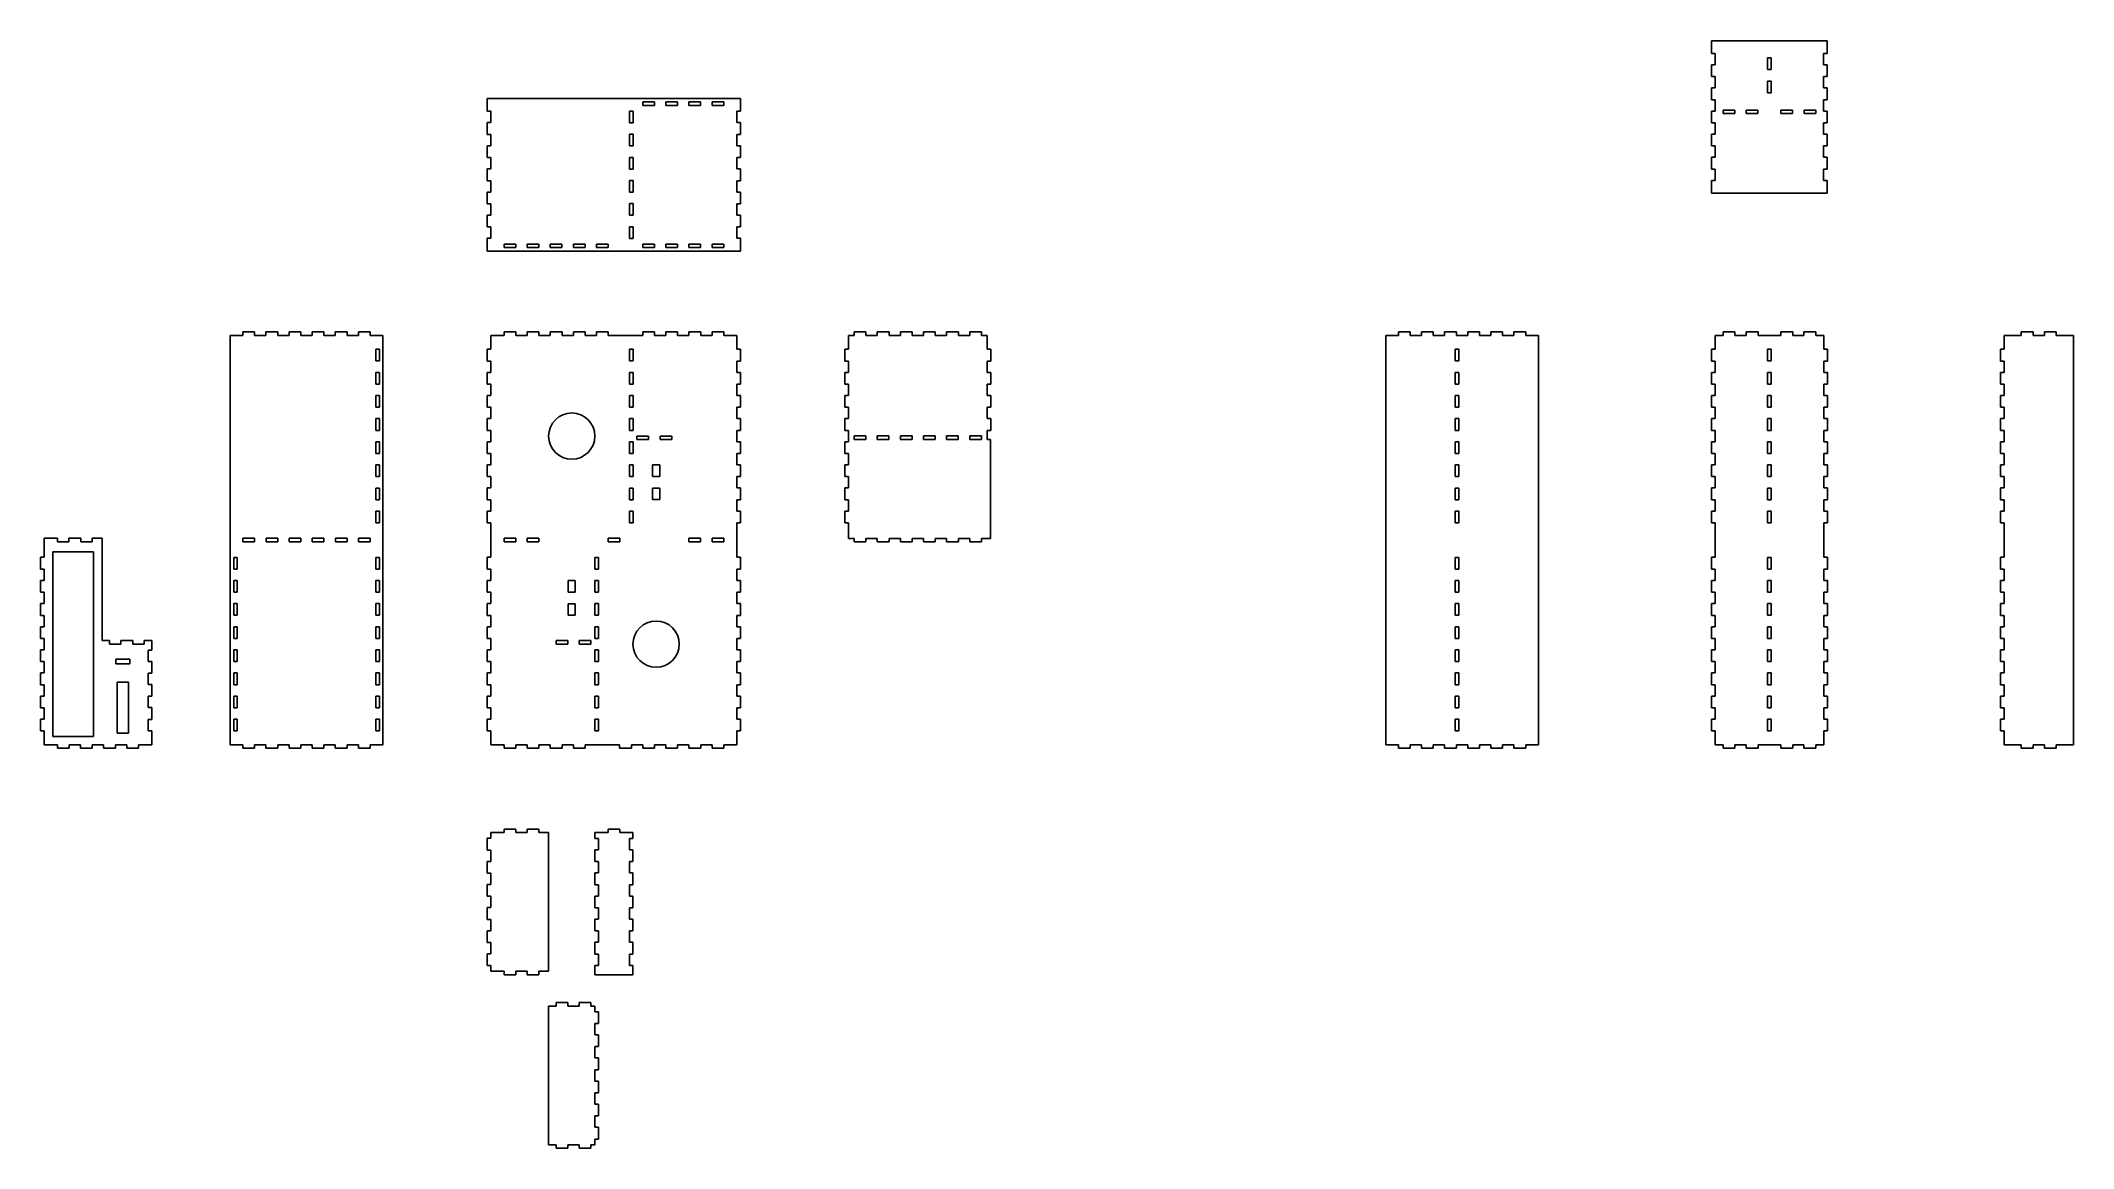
# Model space of a CAD drawing. Header units: millimetres. Extents: x -496 to 1263, y -526 to 432.
import ezdxf

# ---------------------------------------------------------------- set-up
doc = ezdxf.new("R2010")
doc.units = ezdxf.units.MM
doc.layers.get('0').update_dxf_attribs({"lineweight": 25, "true_color": 0xffffff})

msp = doc.modelspace()

# ---------------------------------------------------------------- linework, layer by layer
for p, q in [((950, 420.9), (950, 432)), ((950, 432), (1050, 432)), ((1050, 420.9), (1050, 432)), ((953.1, 420.9), (950, 420.9)), ((950, 400.9), (950, 411.1)), ((950, 411.1), (953.1, 411.1)), ((953.1, 420.9), (953.1, 411.1)), ((1001.55, 417.05), (998.45, 417.05)), ((998.45, 417.05), (998.45, 406.95)), ((998.45, 406.95), (1001.55, 406.95)), ((1001.55, 406.95), (1001.55, 417.05)), ((1046.9, 420.9), (1050, 420.9)), ((1046.9, 411.1), (1046.9, 420.9)), ((1046.9, 411.1), (1050, 411.1)), ((1050, 411.1), (1050, 400.9)), ((953.1, 400.9), (950, 400.9)), ((950, 380.9), (950, 391.1)), ((950, 391.1), (953.1, 391.1)), ((953.1, 400.9), (953.1, 391.1)), ((1001.55, 397.05), (998.45, 397.05)), ((998.45, 397.05), (998.45, 386.95)), ((1001.55, 386.95), (1001.55, 397.05)), ((1050, 400.9), (1046.9, 400.9)), ((1046.9, 391.1), (1046.9, 400.9)), ((1046.9, 391.1), (1050, 391.1)), ((1050, 391.1), (1050, 380.9)), ((-109.6, 370.9), (-109.6, 382)), ((-109.6, 382), (109.6, 382)), ((-106.5, 370.9), (-109.6, 370.9)), ((-106.5, 370.9), (-106.5, 361.1)), ((13.45, 371.05), (16.55, 371.05)), ((13.45, 360.95), (13.45, 371.05)), ((16.55, 371.05), (16.55, 360.95)), ((24.95, 375.9), (24.95, 379)), ((24.95, 379), (35.05, 379)), ((35.05, 375.9), (24.95, 375.9)), ((35.05, 379), (35.05, 375.9)), ((44.95, 375.9), (44.95, 379)), ((44.95, 379), (55.05, 379)), ((55.05, 375.9), (44.95, 375.9)), ((55.05, 379), (55.05, 375.9)), ((64.95, 375.9), (64.95, 379)), ((64.95, 379), (75.05, 379)), ((75.05, 375.9), (64.95, 375.9)), ((75.05, 379), (75.05, 375.9)), ((84.95, 375.9), (84.95, 379)), ((84.95, 379), (95.05, 379)), ((95.05, 375.9), (84.95, 375.9)), ((95.05, 379), (95.05, 375.9)), ((106.5, 370.9), (109.6, 370.9)), ((106.5, 361.1), (106.5, 370.9)), ((109.6, 370.9), (109.6, 382)), ((953.1, 380.9), (950, 380.9)), ((950, 360.9), (950, 371.1)), ((950, 371.1), (953.1, 371.1)), ((953.1, 380.9), (953.1, 371.1)), ((970.05, 372), (959.95, 372)), ((959.95, 372), (959.95, 368.9)), ((970.05, 368.9), (970.05, 372)), ((990.05, 372), (979.95, 372)), ((979.95, 372), (979.95, 368.9)), ((990.05, 368.9), (990.05, 372)), ((998.45, 386.95), (1001.55, 386.95)), ((1020.05, 372), (1009.95, 372)), ((1009.95, 372), (1009.95, 368.9)), ((1020.05, 368.9), (1020.05, 372)), ((1040.05, 372), (1029.95, 372)), ((1029.95, 372), (1029.95, 368.9)), ((1040.05, 368.9), (1040.05, 372)), ((1050, 380.9), (1046.9, 380.9)), ((1046.9, 371.1), (1046.9, 380.9)), ((1046.9, 371.1), (1050, 371.1)), ((1050, 371.1), (1050, 360.9)), ((-109.6, 350.9), (-109.6, 361.1)), ((-109.6, 361.1), (-106.5, 361.1)), ((16.55, 360.95), (13.45, 360.95)), ((106.5, 361.1), (109.6, 361.1)), ((109.6, 361.1), (109.6, 350.9)), ((953.1, 360.9), (950, 360.9)), ((953.1, 360.9), (953.1, 351.1)), ((959.95, 368.9), (970.05, 368.9)), ((979.95, 368.9), (990.05, 368.9)), ((1009.95, 368.9), (1020.05, 368.9)), ((1029.95, 368.9), (1040.05, 368.9)), ((1050, 360.9), (1046.9, 360.9)), ((1046.9, 351.1), (1046.9, 360.9)), ((-106.5, 350.9), (-109.6, 350.9)), ((-109.6, 330.9), (-109.6, 341.1)), ((-109.6, 341.1), (-106.5, 341.1)), ((-106.5, 350.9), (-106.5, 341.1)), ((13.45, 351.05), (16.55, 351.05)), ((13.45, 340.95), (13.45, 351.05)), ((16.55, 340.95), (13.45, 340.95)), ((16.55, 351.05), (16.55, 340.95)), ((109.6, 350.9), (106.5, 350.9)), ((106.5, 341.1), (106.5, 350.9)), ((106.5, 341.1), (109.6, 341.1)), ((109.6, 341.1), (109.6, 330.9)), ((950, 340.9), (950, 351.1)), ((950, 351.1), (953.1, 351.1)), ((953.1, 340.9), (950, 340.9)), ((953.1, 340.9), (953.1, 331.1)), ((1046.9, 351.1), (1050, 351.1)), ((1050, 340.9), (1046.9, 340.9)), ((1046.9, 331.1), (1046.9, 340.9)), ((1050, 351.1), (1050, 340.9)), ((-106.5, 330.9), (-109.6, 330.9)), ((-109.6, 310.9), (-109.6, 321.1)), ((-109.6, 321.1), (-106.5, 321.1)), ((-106.5, 330.9), (-106.5, 321.1)), ((13.45, 331.05), (16.55, 331.05)), ((13.45, 320.95), (13.45, 331.05)), ((16.55, 320.95), (13.45, 320.95)), ((16.55, 331.05), (16.55, 320.95)), ((109.6, 330.9), (106.5, 330.9)), ((106.5, 321.1), (106.5, 330.9)), ((106.5, 321.1), (109.6, 321.1)), ((109.6, 321.1), (109.6, 310.9)), ((950, 320.9), (950, 331.1)), ((950, 331.1), (953.1, 331.1)), ((953.1, 320.9), (950, 320.9)), ((953.1, 320.9), (953.1, 311.1)), ((1046.9, 331.1), (1050, 331.1)), ((1050, 320.9), (1046.9, 320.9)), ((1046.9, 311.1), (1046.9, 320.9)), ((1050, 331.1), (1050, 320.9)), ((-106.5, 310.9), (-109.6, 310.9)), ((-109.6, 290.9), (-109.6, 301.1)), ((-109.6, 301.1), (-106.5, 301.1)), ((-106.5, 310.9), (-106.5, 301.1)), ((13.45, 311.05), (16.55, 311.05)), ((13.45, 300.95), (13.45, 311.05)), ((16.55, 300.95), (13.45, 300.95)), ((16.55, 311.05), (16.55, 300.95)), ((109.6, 310.9), (106.5, 310.9)), ((106.5, 301.1), (106.5, 310.9)), ((106.5, 301.1), (109.6, 301.1)), ((109.6, 301.1), (109.6, 290.9)), ((953.1, 311.1), (950, 311.1)), ((950, 311.1), (950, 300)), ((950, 300), (1050, 300)), ((1046.9, 311.1), (1050, 311.1)), ((1050, 311.1), (1050, 300)), ((-106.5, 290.9), (-109.6, 290.9)), ((-106.5, 290.9), (-106.5, 281.1)), ((13.45, 291.05), (16.55, 291.05)), ((13.45, 280.95), (13.45, 291.05)), ((16.55, 291.05), (16.55, 280.95)), ((109.6, 290.9), (106.5, 290.9)), ((106.5, 281.1), (106.5, 290.9)), ((-109.6, 270.9), (-109.6, 281.1)), ((-109.6, 281.1), (-106.5, 281.1)), ((-106.5, 270.9), (-109.6, 270.9)), ((-106.5, 270.9), (-106.5, 261.1)), ((16.55, 280.95), (13.45, 280.95)), ((13.45, 271.05), (16.55, 271.05)), ((13.45, 260.95), (13.45, 271.05)), ((16.55, 271.05), (16.55, 260.95)), ((106.5, 281.1), (109.6, 281.1)), ((109.6, 270.9), (106.5, 270.9)), ((106.5, 261.1), (106.5, 270.9)), ((109.6, 281.1), (109.6, 270.9)), ((-106.5, 261.1), (-109.6, 261.1)), ((-109.6, 261.1), (-109.6, 250)), ((-109.6, 250), (109.6, 250)), ((-95.05, 253), (-95.05, 256.1)), ((-95.05, 256.1), (-84.95, 256.1)), ((-84.95, 253), (-95.05, 253)), ((-84.95, 256.1), (-84.95, 253)), ((-75.05, 253), (-75.05, 256.1)), ((-75.05, 256.1), (-64.95, 256.1)), ((-64.95, 253), (-75.05, 253)), ((-64.95, 256.1), (-64.95, 253)), ((-55.05, 253), (-55.05, 256.1)), ((-55.05, 256.1), (-44.95, 256.1)), ((-44.95, 253), (-55.05, 253)), ((-44.95, 256.1), (-44.95, 253)), ((-35.05, 253), (-35.05, 256.1)), ((-35.05, 256.1), (-24.95, 256.1)), ((-24.95, 253), (-35.05, 253)), ((-24.95, 256.1), (-24.95, 253)), ((-15.05, 253), (-15.05, 256.1)), ((-15.05, 256.1), (-4.95, 256.1)), ((-4.95, 253), (-15.05, 253)), ((-4.95, 256.1), (-4.95, 253)), ((16.55, 260.95), (13.45, 260.95)), ((24.95, 253), (24.95, 256.1)), ((24.95, 256.1), (35.05, 256.1)), ((35.05, 253), (24.95, 253)), ((35.05, 256.1), (35.05, 253)), ((44.95, 253), (44.95, 256.1)), ((44.95, 256.1), (55.05, 256.1)), ((55.05, 253), (44.95, 253)), ((55.05, 256.1), (55.05, 253)), ((64.95, 253), (64.95, 256.1)), ((64.95, 256.1), (75.05, 256.1)), ((75.05, 253), (64.95, 253)), ((75.05, 256.1), (75.05, 253)), ((84.95, 253), (84.95, 256.1)), ((84.95, 256.1), (95.05, 256.1)), ((95.05, 253), (84.95, 253)), ((95.05, 256.1), (95.05, 253)), ((106.5, 261.1), (109.6, 261.1)), ((109.6, 261.1), (109.6, 250)), ((-321.1, 177), (-332, 177)), ((-332, -177), (-332, 177)), ((-321.1, 177), (-321.1, 180.1)), ((-321.1, 180.1), (-310.9, 180.1)), ((-310.9, 180.1), (-310.9, 177)), ((-301.1, 177), (-310.9, 177)), ((-301.1, 177), (-301.1, 180.1)), ((-301.1, 180.1), (-290.9, 180.1)), ((-290.9, 180.1), (-290.9, 177)), ((-281.1, 177), (-290.9, 177)), ((-281.1, 177), (-281.1, 180.1)), ((-281.1, 180.1), (-270.9, 180.1)), ((-270.9, 180.1), (-270.9, 177)), ((-261.1, 177), (-270.9, 177)), ((-261.1, 177), (-261.1, 180.1)), ((-261.1, 180.1), (-250.9, 180.1)), ((-250.9, 180.1), (-250.9, 177)), ((-241.1, 177), (-250.9, 177)), ((-241.1, 177), (-241.1, 180.1)), ((-241.1, 180.1), (-230.9, 180.1)), ((-230.9, 180.1), (-230.9, 177)), ((-221.1, 177), (-230.9, 177)), ((-221.1, 177), (-221.1, 180.1)), ((-221.1, 180.1), (-210.9, 180.1)), ((-210.9, 180.1), (-210.9, 177)), ((-200, 177), (-210.9, 177)), ((-200, 177), (-200, -177)), ((-106.5, 177), (-95.1, 177)), ((-106.5, 165.1), (-106.5, 177)), ((-95.1, 177), (-95.1, 180.1)), ((-95.1, 180.1), (-84.9, 180.1)), ((-84.9, 180.1), (-84.9, 177)), ((-84.9, 177), (-75.1, 177)), ((-75.1, 177), (-75.1, 180.1)), ((-75.1, 180.1), (-64.9, 180.1)), ((-64.9, 180.1), (-64.9, 177)), ((-64.9, 177), (-55.1, 177)), ((-55.1, 177), (-55.1, 180.1)), ((-55.1, 180.1), (-44.9, 180.1)), ((-44.9, 180.1), (-44.9, 177)), ((-44.9, 177), (-35.1, 177)), ((-35.1, 177), (-35.1, 180.1)), ((-35.1, 180.1), (-24.9, 180.1)), ((-24.9, 180.1), (-24.9, 177)), ((-24.9, 177), (-15.1, 177)), ((-15.1, 177), (-15.1, 180.1)), ((-15.1, 180.1), (-4.9, 180.1)), ((-4.9, 180.1), (-4.9, 177)), ((-4.9, 177), (24.9, 177)), ((24.9, 177), (24.9, 180.1)), ((24.9, 180.1), (35.1, 180.1)), ((35.1, 180.1), (35.1, 177)), ((35.1, 177), (44.9, 177)), ((44.9, 177), (44.9, 180.1)), ((44.9, 180.1), (55.1, 180.1)), ((55.1, 180.1), (55.1, 177)), ((55.1, 177), (64.9, 177)), ((64.9, 177), (64.9, 180.1)), ((64.9, 180.1), (75.1, 180.1)), ((75.1, 180.1), (75.1, 177)), ((75.1, 177), (84.9, 177)), ((84.9, 177), (84.9, 180.1)), ((84.9, 180.1), (95.1, 180.1)), ((95.1, 180.1), (95.1, 177)), ((106.5, 177), (95.1, 177)), ((106.5, 165.1), (106.5, 177)), ((207.9, 177), (203, 177)), ((203, 177), (203, 165.1)), ((207.9, 177), (207.9, 180.1)), ((207.9, 180.1), (218.1, 180.1)), ((218.1, 180.1), (218.1, 177)), ((227.9, 177), (218.1, 177)), ((227.9, 177), (227.9, 180.1)), ((227.9, 180.1), (238.1, 180.1)), ((238.1, 180.1), (238.1, 177)), ((247.9, 177), (238.1, 177)), ((247.9, 177), (247.9, 180.1)), ((247.9, 180.1), (258.1, 180.1)), ((258.1, 180.1), (258.1, 177)), ((267.9, 177), (258.1, 177)), ((267.9, 177), (267.9, 180.1)), ((267.9, 180.1), (278.1, 180.1)), ((278.1, 180.1), (278.1, 177)), ((287.9, 177), (278.1, 177)), ((287.9, 177), (287.9, 180.1)), ((287.9, 180.1), (298.1, 180.1)), ((298.1, 180.1), (298.1, 177)), ((307.9, 177), (298.1, 177)), ((307.9, 177), (307.9, 180.1)), ((307.9, 180.1), (318.1, 180.1)), ((318.1, 180.1), (318.1, 177)), ((323, 177), (318.1, 177)), ((323, 177), (323, 165.1)), ((678.9, 177), (668, 177)), ((668, -177), (668, 177)), ((678.9, 177), (678.9, 180.1)), ((678.9, 180.1), (689.1, 180.1)), ((689.1, 180.1), (689.1, 177)), ((698.9, 177), (689.1, 177)), ((698.9, 177), (698.9, 180.1)), ((698.9, 180.1), (709.1, 180.1)), ((709.1, 180.1), (709.1, 177)), ((718.9, 177), (709.1, 177)), ((718.9, 177), (718.9, 180.1)), ((718.9, 180.1), (729.1, 180.1)), ((729.1, 180.1), (729.1, 177)), ((738.9, 177), (729.1, 177)), ((738.9, 177), (738.9, 180.1)), ((738.9, 180.1), (749.1, 180.1)), ((749.1, 180.1), (749.1, 177)), ((758.9, 177), (749.1, 177)), ((758.9, 177), (758.9, 180.1)), ((758.9, 180.1), (769.1, 180.1)), ((769.1, 180.1), (769.1, 177)), ((778.9, 177), (769.1, 177)), ((778.9, 177), (778.9, 180.1)), ((778.9, 180.1), (789.1, 180.1)), ((789.1, 180.1), (789.1, 177)), ((800, 177), (789.1, 177)), ((800, 177), (800, -177)), ((953, 165.1), (953, 177)), ((953, 177), (959.9, 177)), ((970.1, 180.1), (959.9, 180.1)), ((959.9, 180.1), (959.9, 177)), ((970.1, 177), (970.1, 180.1)), ((970.1, 177), (979.9, 177)), ((990.1, 180.1), (979.9, 180.1)), ((979.9, 180.1), (979.9, 177)), ((990.1, 177), (990.1, 180.1)), ((990.1, 177), (1009.9, 177)), ((1020.1, 180.1), (1009.9, 180.1)), ((1009.9, 180.1), (1009.9, 177)), ((1020.1, 177), (1020.1, 180.1)), ((1020.1, 177), (1029.9, 177)), ((1040.1, 180.1), (1029.9, 180.1)), ((1029.9, 180.1), (1029.9, 177)), ((1040.1, 177), (1040.1, 180.1)), ((1040.1, 177), (1047, 177)), ((1047, 177), (1047, 165.1)), ((1203, 165.1), (1203, 177)), ((1203, 177), (1217.9, 177)), ((1228.1, 180.1), (1217.9, 180.1)), ((1217.9, 180.1), (1217.9, 177)), ((1228.1, 177), (1228.1, 180.1)), ((1228.1, 177), (1237.9, 177)), ((1248.1, 180.1), (1237.9, 180.1)), ((1237.9, 180.1), (1237.9, 177)), ((1248.1, 177), (1248.1, 180.1)), ((1248.1, 177), (1263, 177)), ((1263, 177), (1263, -177)), ((-203, 165.05), (-206.1, 165.05)), ((-206.1, 165.05), (-206.1, 154.95)), ((-203, 154.95), (-203, 165.05)), ((-106.5, 165.1), (-109.6, 165.1)), ((-109.6, 165.1), (-109.6, 154.9)), ((13.45, 154.95), (13.45, 165.05)), ((13.45, 165.05), (16.55, 165.05)), ((16.55, 165.05), (16.55, 154.95)), ((109.6, 165.1), (106.5, 165.1)), ((109.6, 154.9), (109.6, 165.1)), ((199.9, 154.9), (199.9, 165.1)), ((199.9, 165.1), (203, 165.1)), ((323, 165.1), (326.1, 165.1)), ((326.1, 165.1), (326.1, 154.9)), ((731.1, 165.05), (728, 165.05)), ((728, 165.05), (728, 154.95)), ((731.1, 154.95), (731.1, 165.05)), ((953, 165.1), (949.9, 165.1)), ((949.9, 165.1), (949.9, 154.9)), ((1001.55, 165.05), (998.45, 165.05)), ((998.45, 165.05), (998.45, 154.95)), ((1001.55, 154.95), (1001.55, 165.05)), ((1047, 165.1), (1050.1, 165.1)), ((1050.1, 165.1), (1050.1, 154.9)), ((1203, 165.1), (1199.9, 165.1)), ((1199.9, 165.1), (1199.9, 154.9)), ((-206.1, 154.95), (-203, 154.95)), ((-203, 145.05), (-206.1, 145.05)), ((-206.1, 145.05), (-206.1, 134.95)), ((-203, 134.95), (-203, 145.05)), ((-109.6, 154.9), (-106.5, 154.9)), ((-106.5, 145.1), (-109.6, 145.1)), ((-109.6, 145.1), (-109.6, 134.9)), ((-106.5, 145.1), (-106.5, 154.9)), ((16.55, 154.95), (13.45, 154.95)), ((13.45, 134.95), (13.45, 145.05)), ((13.45, 145.05), (16.55, 145.05)), ((16.55, 145.05), (16.55, 134.95)), ((106.5, 154.9), (109.6, 154.9)), ((106.5, 154.9), (106.5, 145.1)), ((109.6, 145.1), (106.5, 145.1)), ((109.6, 134.9), (109.6, 145.1)), ((203, 154.9), (199.9, 154.9)), ((199.9, 134.9), (199.9, 145.1)), ((199.9, 145.1), (203, 145.1)), ((203, 154.9), (203, 145.1)), ((326.1, 154.9), (323, 154.9)), ((323, 154.9), (323, 145.1)), ((323, 145.1), (326.1, 145.1)), ((326.1, 145.1), (326.1, 134.9)), ((728, 154.95), (731.1, 154.95)), ((731.1, 145.05), (728, 145.05)), ((728, 145.05), (728, 134.95)), ((731.1, 134.95), (731.1, 145.05)), ((949.9, 154.9), (953, 154.9)), ((953, 145.1), (949.9, 145.1)), ((949.9, 145.1), (949.9, 134.9)), ((953, 145.1), (953, 154.9)), ((998.45, 154.95), (1001.55, 154.95)), ((1001.55, 145.05), (998.45, 145.05)), ((998.45, 145.05), (998.45, 134.95)), ((1001.55, 134.95), (1001.55, 145.05)), ((1050.1, 154.9), (1047, 154.9)), ((1047, 154.9), (1047, 145.1)), ((1047, 145.1), (1050.1, 145.1)), ((1050.1, 145.1), (1050.1, 134.9)), ((1199.9, 154.9), (1203, 154.9)), ((1203, 145.1), (1199.9, 145.1)), ((1199.9, 145.1), (1199.9, 134.9)), ((1203, 145.1), (1203, 154.9)), ((-206.1, 134.95), (-203, 134.95)), ((-203, 125.05), (-206.1, 125.05)), ((-206.1, 125.05), (-206.1, 114.95)), ((-203, 114.95), (-203, 125.05)), ((-109.6, 134.9), (-106.5, 134.9)), ((-106.5, 125.1), (-109.6, 125.1)), ((-109.6, 125.1), (-109.6, 114.9)), ((-106.5, 125.1), (-106.5, 134.9)), ((16.55, 134.95), (13.45, 134.95)), ((13.45, 114.95), (13.45, 125.05)), ((13.45, 125.05), (16.55, 125.05)), ((16.55, 125.05), (16.55, 114.95)), ((106.5, 134.9), (109.6, 134.9)), ((106.5, 134.9), (106.5, 125.1)), ((109.6, 125.1), (106.5, 125.1)), ((109.6, 114.9), (109.6, 125.1)), ((203, 134.9), (199.9, 134.9)), ((199.9, 114.9), (199.9, 125.1)), ((199.9, 125.1), (203, 125.1)), ((203, 134.9), (203, 125.1)), ((326.1, 134.9), (323, 134.9)), ((323, 125.1), (323, 134.9)), ((323, 125.1), (326.1, 125.1)), ((326.1, 125.1), (326.1, 114.9)), ((728, 134.95), (731.1, 134.95)), ((731.1, 125.05), (728, 125.05)), ((728, 125.05), (728, 114.95)), ((731.1, 114.95), (731.1, 125.05)), ((949.9, 134.9), (953, 134.9)), ((953, 125.1), (949.9, 125.1)), ((949.9, 125.1), (949.9, 114.9)), ((953, 125.1), (953, 134.9)), ((998.45, 134.95), (1001.55, 134.95)), ((1001.55, 125.05), (998.45, 125.05)), ((998.45, 125.05), (998.45, 114.95)), ((1001.55, 114.95), (1001.55, 125.05)), ((1050.1, 134.9), (1047, 134.9)), ((1047, 134.9), (1047, 125.1)), ((1047, 125.1), (1050.1, 125.1)), ((1050.1, 125.1), (1050.1, 114.9)), ((1199.9, 134.9), (1203, 134.9)), ((1203, 125.1), (1199.9, 125.1)), ((1199.9, 125.1), (1199.9, 114.9)), ((1203, 125.1), (1203, 134.9)), ((-206.1, 114.95), (-203, 114.95)), ((-109.6, 114.9), (-106.5, 114.9)), ((-106.5, 105.1), (-106.5, 114.9)), ((16.55, 114.95), (13.45, 114.95)), ((106.5, 114.9), (109.6, 114.9)), ((106.5, 114.9), (106.5, 105.1)), ((203, 114.9), (199.9, 114.9)), ((203, 114.9), (203, 105.1)), ((326.1, 114.9), (323, 114.9)), ((323, 105.1), (323, 114.9)), ((728, 114.95), (731.1, 114.95)), ((949.9, 114.9), (953, 114.9)), ((953, 105.1), (953, 114.9)), ((998.45, 114.95), (1001.55, 114.95)), ((1050.1, 114.9), (1047, 114.9)), ((1047, 114.9), (1047, 105.1)), ((1199.9, 114.9), (1203, 114.9)), ((1203, 105.1), (1203, 114.9)), ((-203, 105.05), (-206.1, 105.05)), ((-206.1, 105.05), (-206.1, 94.95)), ((-206.1, 94.95), (-203, 94.95)), ((-203, 94.95), (-203, 105.05)), ((-106.5, 105.1), (-109.6, 105.1)), ((-109.6, 105.1), (-109.6, 94.9)), ((-109.6, 94.9), (-106.5, 94.9)), ((-106.5, 85.1), (-106.5, 94.9)), ((13.45, 94.95), (13.45, 105.05)), ((13.45, 105.05), (16.55, 105.05)), ((16.55, 94.95), (13.45, 94.95)), ((16.55, 105.05), (16.55, 94.95)), ((19.95, 86.9), (19.95, 90)), ((19.95, 90), (30.05, 90)), ((30.05, 90), (30.05, 86.9)), ((39.95, 86.9), (39.95, 90)), ((39.95, 90), (50.05, 90)), ((50.05, 90), (50.05, 86.9)), ((109.6, 105.1), (106.5, 105.1)), ((106.5, 94.9), (109.6, 94.9)), ((106.5, 94.9), (106.5, 85.1)), ((109.6, 94.9), (109.6, 105.1)), ((199.9, 94.9), (199.9, 105.1)), ((199.9, 105.1), (203, 105.1)), ((203, 94.9), (199.9, 94.9)), ((203, 94.9), (203, 85.1)), ((207.95, 86.95), (207.95, 90.05)), ((207.95, 90.05), (218.05, 90.05)), ((218.05, 90.05), (218.05, 86.95)), ((227.95, 86.95), (227.95, 90.05)), ((227.95, 90.05), (238.05, 90.05)), ((238.05, 90.05), (238.05, 86.95)), ((247.95, 86.95), (247.95, 90.05)), ((247.95, 90.05), (258.05, 90.05)), ((258.05, 90.05), (258.05, 86.95)), ((267.95, 86.95), (267.95, 90.05)), ((267.95, 90.05), (278.05, 90.05)), ((278.05, 90.05), (278.05, 86.95)), ((287.95, 86.95), (287.95, 90.05)), ((287.95, 90.05), (298.05, 90.05)), ((298.05, 90.05), (298.05, 86.95)), ((307.95, 86.95), (307.95, 90.05)), ((307.95, 90.05), (318.05, 90.05)), ((318.05, 90.05), (318.05, 86.95)), ((323, 105.1), (326.1, 105.1)), ((326.1, 94.9), (323, 94.9)), ((323, 87), (323, 94.9)), ((326.1, 105.1), (326.1, 94.9)), ((731.1, 105.05), (728, 105.05)), ((728, 105.05), (728, 94.95)), ((728, 94.95), (731.1, 94.95)), ((731.1, 94.95), (731.1, 105.05)), ((953, 105.1), (949.9, 105.1)), ((949.9, 105.1), (949.9, 94.9)), ((949.9, 94.9), (953, 94.9)), ((953, 85.1), (953, 94.9)), ((1001.55, 105.05), (998.45, 105.05)), ((998.45, 105.05), (998.45, 94.95)), ((998.45, 94.95), (1001.55, 94.95)), ((1001.55, 94.95), (1001.55, 105.05)), ((1047, 105.1), (1050.1, 105.1)), ((1050.1, 94.9), (1047, 94.9)), ((1047, 94.9), (1047, 85.1)), ((1050.1, 105.1), (1050.1, 94.9)), ((1203, 105.1), (1199.9, 105.1)), ((1199.9, 105.1), (1199.9, 94.9)), ((1199.9, 94.9), (1203, 94.9)), ((1203, 85.1), (1203, 94.9)), ((-203, 85.05), (-206.1, 85.05)), ((-206.1, 85.05), (-206.1, 74.95)), ((-206.1, 74.95), (-203, 74.95)), ((-203, 74.95), (-203, 85.05)), ((-106.5, 85.1), (-109.6, 85.1)), ((-109.6, 85.1), (-109.6, 74.9)), ((-109.6, 74.9), (-106.5, 74.9)), ((-106.5, 65.1), (-106.5, 74.9)), ((13.45, 74.95), (13.45, 85.05)), ((13.45, 85.05), (16.55, 85.05)), ((16.55, 74.95), (13.45, 74.95)), ((16.55, 85.05), (16.55, 74.95)), ((30.05, 86.9), (19.95, 86.9)), ((50.05, 86.9), (39.95, 86.9)), ((109.6, 85.1), (106.5, 85.1)), ((106.5, 74.9), (109.6, 74.9)), ((106.5, 74.9), (106.5, 65.1)), ((109.6, 74.9), (109.6, 85.1)), ((199.9, 74.9), (199.9, 85.1)), ((199.9, 85.1), (203, 85.1)), ((203, 74.9), (199.9, 74.9)), ((203, 74.9), (203, 65.1)), ((218.05, 86.95), (207.95, 86.95)), ((238.05, 86.95), (227.95, 86.95)), ((258.05, 86.95), (247.95, 86.95)), ((278.05, 86.95), (267.95, 86.95)), ((298.05, 86.95), (287.95, 86.95)), ((318.05, 86.95), (307.95, 86.95)), ((326, 87), (323, 87)), ((326, 1.5), (326, 87)), ((731.1, 85.05), (728, 85.05)), ((728, 85.05), (728, 74.95)), ((728, 74.95), (731.1, 74.95)), ((731.1, 74.95), (731.1, 85.05)), ((953, 85.1), (949.9, 85.1)), ((949.9, 85.1), (949.9, 74.9)), ((949.9, 74.9), (953, 74.9)), ((953, 65.1), (953, 74.9)), ((1001.55, 85.05), (998.45, 85.05)), ((998.45, 85.05), (998.45, 74.95)), ((998.45, 74.95), (1001.55, 74.95)), ((1001.55, 74.95), (1001.55, 85.05)), ((1047, 85.1), (1050.1, 85.1)), ((1050.1, 74.9), (1047, 74.9)), ((1047, 74.9), (1047, 65.1)), ((1050.1, 85.1), (1050.1, 74.9)), ((1203, 85.1), (1199.9, 85.1)), ((1199.9, 85.1), (1199.9, 74.9)), ((1199.9, 74.9), (1203, 74.9)), ((1203, 65.1), (1203, 74.9)), ((-203, 65.05), (-206.1, 65.05)), ((-206.1, 65.05), (-206.1, 54.95)), ((-206.1, 54.95), (-203, 54.95)), ((-203, 54.95), (-203, 65.05)), ((-106.5, 65.1), (-109.6, 65.1)), ((-109.6, 65.1), (-109.6, 54.9)), ((-109.6, 54.9), (-106.5, 54.9)), ((-106.5, 45.1), (-106.5, 54.9)), ((13.45, 54.95), (13.45, 65.05)), ((13.45, 65.05), (16.55, 65.05)), ((16.55, 54.95), (13.45, 54.95)), ((16.55, 65.05), (16.55, 54.95)), ((39.6, 65), (33.4, 65)), ((33.4, 65), (33.4, 55)), ((33.4, 55), (39.6, 55)), ((39.6, 55), (39.6, 65)), ((109.6, 65.1), (106.5, 65.1)), ((106.5, 54.9), (109.6, 54.9)), ((106.5, 54.9), (106.5, 45.1)), ((109.6, 54.9), (109.6, 65.1)), ((199.9, 54.9), (199.9, 65.1)), ((199.9, 65.1), (203, 65.1)), ((203, 54.9), (199.9, 54.9)), ((203, 54.9), (203, 45.1)), ((731.1, 65.05), (728, 65.05)), ((728, 65.05), (728, 54.95)), ((728, 54.95), (731.1, 54.95)), ((731.1, 54.95), (731.1, 65.05)), ((953, 65.1), (949.9, 65.1)), ((949.9, 65.1), (949.9, 54.9)), ((949.9, 54.9), (953, 54.9)), ((953, 45.1), (953, 54.9)), ((1001.55, 65.05), (998.45, 65.05)), ((998.45, 65.05), (998.45, 54.95)), ((998.45, 54.95), (1001.55, 54.95)), ((1001.55, 54.95), (1001.55, 65.05)), ((1047, 65.1), (1050.1, 65.1)), ((1050.1, 54.9), (1047, 54.9)), ((1047, 54.9), (1047, 45.1)), ((1050.1, 65.1), (1050.1, 54.9)), ((1203, 65.1), (1199.9, 65.1)), ((1199.9, 65.1), (1199.9, 54.9)), ((1199.9, 54.9), (1203, 54.9)), ((1203, 45.1), (1203, 54.9)), ((-203, 45.05), (-206.1, 45.05)), ((-206.1, 45.05), (-206.1, 34.95)), ((-203, 34.95), (-203, 45.05)), ((-106.5, 45.1), (-109.6, 45.1)), ((-109.6, 45.1), (-109.6, 34.9)), ((13.45, 34.95), (13.45, 45.05)), ((13.45, 45.05), (16.55, 45.05)), ((16.55, 45.05), (16.55, 34.95)), ((39.6, 45), (33.4, 45)), ((33.4, 45), (33.4, 35)), ((39.6, 35), (39.6, 45)), ((109.6, 45.1), (106.5, 45.1)), ((109.6, 34.9), (109.6, 45.1)), ((199.9, 34.9), (199.9, 45.1)), ((199.9, 45.1), (203, 45.1)), ((731.1, 45.05), (728, 45.05)), ((728, 45.05), (728, 34.95)), ((731.1, 34.95), (731.1, 45.05)), ((953, 45.1), (949.9, 45.1)), ((949.9, 45.1), (949.9, 34.9)), ((1001.55, 45.05), (998.45, 45.05)), ((998.45, 45.05), (998.45, 34.95)), ((1001.55, 34.95), (1001.55, 45.05)), ((1047, 45.1), (1050.1, 45.1)), ((1050.1, 45.1), (1050.1, 34.9)), ((1203, 45.1), (1199.9, 45.1)), ((1199.9, 45.1), (1199.9, 34.9)), ((-206.1, 34.95), (-203, 34.95)), ((-203, 25.05), (-206.1, 25.05)), ((-206.1, 25.05), (-206.1, 14.95)), ((-203, 14.95), (-203, 25.05)), ((-109.6, 34.9), (-106.5, 34.9)), ((-106.5, 25.1), (-109.6, 25.1)), ((-109.6, 25.1), (-109.6, 14.9)), ((-106.5, 25.1), (-106.5, 34.9)), ((16.55, 34.95), (13.45, 34.95)), ((13.45, 14.95), (13.45, 25.05)), ((13.45, 25.05), (16.55, 25.05)), ((16.55, 25.05), (16.55, 14.95)), ((33.4, 35), (39.6, 35)), ((106.5, 34.9), (109.6, 34.9)), ((106.5, 34.9), (106.5, 25.1)), ((109.6, 25.1), (106.5, 25.1)), ((109.6, 14.9), (109.6, 25.1)), ((203, 34.9), (199.9, 34.9)), ((199.9, 14.9), (199.9, 25.1)), ((199.9, 25.1), (203, 25.1)), ((203, 34.9), (203, 25.1)), ((728, 34.95), (731.1, 34.95)), ((731.1, 25.05), (728, 25.05)), ((728, 25.05), (728, 14.95)), ((731.1, 14.95), (731.1, 25.05)), ((949.9, 34.9), (953, 34.9)), ((953, 25.1), (949.9, 25.1)), ((949.9, 25.1), (949.9, 14.9)), ((953, 25.1), (953, 34.9)), ((998.45, 34.95), (1001.55, 34.95)), ((1001.55, 25.05), (998.45, 25.05)), ((998.45, 25.05), (998.45, 14.95)), ((1001.55, 14.95), (1001.55, 25.05)), ((1050.1, 34.9), (1047, 34.9)), ((1047, 34.9), (1047, 25.1)), ((1047, 25.1), (1050.1, 25.1)), ((1050.1, 25.1), (1050.1, 14.9)), ((1199.9, 34.9), (1203, 34.9)), ((1203, 25.1), (1199.9, 25.1)), ((1199.9, 25.1), (1199.9, 14.9)), ((1203, 25.1), (1203, 34.9)), ((-481.4, 1.6), (-493, 1.6)), ((-493, 1.6), (-493, -14.9)), ((-481.4, -1.5), (-481.4, 1.6)), ((-471.6, -1.5), (-471.6, 1.6)), ((-471.6, 1.6), (-461.4, 1.6)), ((-461.4, 1.6), (-461.4, -1.5)), ((-451.6, -1.5), (-451.6, 1.6)), ((-451.6, 1.6), (-443, 1.6)), ((-443, 1.6), (-443, -86.9)), ((-321.05, -1.55), (-321.05, 1.55)), ((-321.05, 1.55), (-310.95, 1.55)), ((-310.95, 1.55), (-310.95, -1.55)), ((-301.05, -1.55), (-301.05, 1.55)), ((-301.05, 1.55), (-290.95, 1.55)), ((-290.95, 1.55), (-290.95, -1.55)), ((-281.05, -1.55), (-281.05, 1.55)), ((-281.05, 1.55), (-270.95, 1.55)), ((-270.95, 1.55), (-270.95, -1.55)), ((-261.05, -1.55), (-261.05, 1.55)), ((-261.05, 1.55), (-250.95, 1.55)), ((-250.95, 1.55), (-250.95, -1.55)), ((-241.05, -1.55), (-241.05, 1.55)), ((-241.05, 1.55), (-230.95, 1.55)), ((-230.95, 1.55), (-230.95, -1.55)), ((-221.05, -1.55), (-221.05, 1.55)), ((-221.05, 1.55), (-210.95, 1.55)), ((-210.95, 1.55), (-210.95, -1.55)), ((-206.1, 14.95), (-203, 14.95)), ((-109.6, 14.9), (-106.5, 14.9)), ((-106.5, -14.9), (-106.5, 14.9)), ((-95.05, -1.55), (-95.05, 1.55)), ((-95.05, 1.55), (-84.95, 1.55)), ((-84.95, 1.55), (-84.95, -1.55)), ((-75.05, -1.55), (-75.05, 1.55)), ((-75.05, 1.55), (-64.95, 1.55)), ((-64.95, 1.55), (-64.95, -1.55)), ((-5.05, -1.55), (-5.05, 1.55)), ((-5.05, 1.55), (5.05, 1.55)), ((5.05, 1.55), (5.05, -1.55)), ((16.55, 14.95), (13.45, 14.95)), ((64.95, -1.55), (64.95, 1.55)), ((64.95, 1.55), (75.05, 1.55)), ((75.05, 1.55), (75.05, -1.55)), ((84.95, -1.55), (84.95, 1.55)), ((84.95, 1.55), (95.05, 1.55)), ((95.05, 1.55), (95.05, -1.55)), ((106.5, 14.9), (109.6, 14.9)), ((106.5, 14.9), (106.5, -14.9)), ((203, 14.9), (199.9, 14.9)), ((203, 14.9), (203, 1.5)), ((203, 1.5), (207.9, 1.5)), ((207.9, -1.6), (207.9, 1.5)), ((218.1, 1.5), (218.1, -1.6)), ((218.1, 1.5), (227.9, 1.5)), ((227.9, -1.6), (227.9, 1.5)), ((238.1, 1.5), (238.1, -1.6)), ((238.1, 1.5), (247.9, 1.5)), ((247.9, -1.6), (247.9, 1.5)), ((258.1, 1.5), (258.1, -1.6)), ((258.1, 1.5), (267.9, 1.5)), ((267.9, -1.6), (267.9, 1.5)), ((278.1, 1.5), (278.1, -1.6)), ((278.1, 1.5), (287.9, 1.5)), ((287.9, -1.6), (287.9, 1.5)), ((298.1, 1.5), (298.1, -1.6)), ((298.1, 1.5), (307.9, 1.5)), ((307.9, -1.6), (307.9, 1.5)), ((318.1, 1.5), (318.1, -1.6)), ((318.1, 1.5), (326, 1.5)), ((728, 14.95), (731.1, 14.95)), ((949.9, 14.9), (953, 14.9)), ((953, -14.9), (953, 14.9)), ((998.45, 14.95), (1001.55, 14.95)), ((1050.1, 14.9), (1047, 14.9)), ((1047, 14.9), (1047, -14.9)), ((1199.9, 14.9), (1203, 14.9)), ((1203, -14.9), (1203, 14.9)), ((-493, -14.9), (-496.1, -14.9)), ((-496.1, -14.9), (-496.1, -25.1)), ((-450.5, -10), (-485.5, -10)), ((-485.5, -10), (-485.5, -170)), ((-481.4, -1.5), (-471.6, -1.5)), ((-461.4, -1.5), (-451.6, -1.5)), ((-450.5, -170), (-450.5, -10)), ((-329, -25.05), (-329, -14.95)), ((-329, -14.95), (-325.9, -14.95)), ((-325.9, -14.95), (-325.9, -25.05)), ((-310.95, -1.55), (-321.05, -1.55)), ((-290.95, -1.55), (-301.05, -1.55)), ((-270.95, -1.55), (-281.05, -1.55)), ((-250.95, -1.55), (-261.05, -1.55)), ((-230.95, -1.55), (-241.05, -1.55)), ((-210.95, -1.55), (-221.05, -1.55)), ((-203, -14.95), (-206.1, -14.95)), ((-206.1, -14.95), (-206.1, -25.05)), ((-203, -25.05), (-203, -14.95)), ((-106.5, -14.9), (-109.6, -14.9)), ((-109.6, -14.9), (-109.6, -25.1)), ((-84.95, -1.55), (-95.05, -1.55)), ((-64.95, -1.55), (-75.05, -1.55)), ((-16.55, -14.95), (-13.45, -14.95)), ((-16.55, -25.05), (-16.55, -14.95)), ((-13.45, -14.95), (-13.45, -25.05)), ((5.05, -1.55), (-5.05, -1.55)), ((75.05, -1.55), (64.95, -1.55)), ((95.05, -1.55), (84.95, -1.55)), ((109.6, -14.9), (106.5, -14.9)), ((109.6, -25.1), (109.6, -14.9)), ((218.1, -1.6), (207.9, -1.6)), ((238.1, -1.6), (227.9, -1.6)), ((258.1, -1.6), (247.9, -1.6)), ((278.1, -1.6), (267.9, -1.6)), ((298.1, -1.6), (287.9, -1.6)), ((318.1, -1.6), (307.9, -1.6)), ((731.1, -14.95), (728, -14.95)), ((728, -14.95), (728, -25.05)), ((731.1, -25.05), (731.1, -14.95)), ((953, -14.9), (949.9, -14.9)), ((949.9, -14.9), (949.9, -25.1)), ((1001.55, -14.95), (998.45, -14.95)), ((998.45, -14.95), (998.45, -25.05)), ((1001.55, -25.05), (1001.55, -14.95)), ((1047, -14.9), (1050.1, -14.9)), ((1050.1, -14.9), (1050.1, -25.1)), ((1203, -14.9), (1199.9, -14.9)), ((1199.9, -14.9), (1199.9, -25.1)), ((-496.1, -25.1), (-493, -25.1)), ((-493, -34.9), (-496.1, -34.9)), ((-496.1, -34.9), (-496.1, -45.1)), ((-493, -34.9), (-493, -25.1)), ((-325.9, -25.05), (-329, -25.05)), ((-329, -45.05), (-329, -34.95)), ((-329, -34.95), (-325.9, -34.95)), ((-325.9, -34.95), (-325.9, -45.05)), ((-206.1, -25.05), (-203, -25.05)), ((-203, -34.95), (-206.1, -34.95)), ((-206.1, -34.95), (-206.1, -45.05)), ((-203, -45.05), (-203, -34.95)), ((-109.6, -25.1), (-106.5, -25.1)), ((-106.5, -34.9), (-109.6, -34.9)), ((-109.6, -34.9), (-109.6, -45.1)), ((-106.5, -34.9), (-106.5, -25.1)), ((-33.4, -35), (-39.6, -35)), ((-39.6, -35), (-39.6, -45)), ((-33.4, -45), (-33.4, -35)), ((-13.45, -25.05), (-16.55, -25.05)), ((-16.55, -34.95), (-13.45, -34.95)), ((-16.55, -45.05), (-16.55, -34.95)), ((-13.45, -34.95), (-13.45, -45.05)), ((106.5, -25.1), (109.6, -25.1)), ((106.5, -25.1), (106.5, -34.9)), ((109.6, -34.9), (106.5, -34.9)), ((109.6, -45.1), (109.6, -34.9)), ((728, -25.05), (731.1, -25.05)), ((731.1, -34.95), (728, -34.95)), ((728, -34.95), (728, -45.05)), ((731.1, -45.05), (731.1, -34.95)), ((949.9, -25.1), (953, -25.1)), ((953, -34.9), (949.9, -34.9)), ((949.9, -34.9), (949.9, -45.1)), ((953, -34.9), (953, -25.1)), ((998.45, -25.05), (1001.55, -25.05)), ((1001.55, -34.95), (998.45, -34.95)), ((998.45, -34.95), (998.45, -45.05)), ((1001.55, -45.05), (1001.55, -34.95)), ((1050.1, -25.1), (1047, -25.1)), ((1047, -25.1), (1047, -34.9)), ((1047, -34.9), (1050.1, -34.9)), ((1050.1, -34.9), (1050.1, -45.1)), ((1199.9, -25.1), (1203, -25.1)), ((1203, -34.9), (1199.9, -34.9)), ((1199.9, -34.9), (1199.9, -45.1)), ((1203, -34.9), (1203, -25.1)), ((-496.1, -45.1), (-493, -45.1)), ((-493, -54.9), (-493, -45.1)), ((-325.9, -45.05), (-329, -45.05)), ((-206.1, -45.05), (-203, -45.05)), ((-109.6, -45.1), (-106.5, -45.1)), ((-106.5, -54.9), (-106.5, -45.1)), ((-39.6, -45), (-33.4, -45)), ((-13.45, -45.05), (-16.55, -45.05)), ((106.5, -45.1), (109.6, -45.1)), ((106.5, -45.1), (106.5, -54.9)), ((728, -45.05), (731.1, -45.05)), ((949.9, -45.1), (953, -45.1)), ((953, -54.9), (953, -45.1)), ((998.45, -45.05), (1001.55, -45.05)), ((1050.1, -45.1), (1047, -45.1)), ((1047, -45.1), (1047, -54.9)), ((1199.9, -45.1), (1203, -45.1)), ((1203, -54.9), (1203, -45.1)), ((-493, -54.9), (-496.1, -54.9)), ((-496.1, -54.9), (-496.1, -65.1)), ((-496.1, -65.1), (-493, -65.1)), ((-493, -74.9), (-493, -65.1)), ((-329, -65.05), (-329, -54.95)), ((-329, -54.95), (-325.9, -54.95)), ((-325.9, -65.05), (-329, -65.05)), ((-325.9, -54.95), (-325.9, -65.05)), ((-203, -54.95), (-206.1, -54.95)), ((-206.1, -54.95), (-206.1, -65.05)), ((-206.1, -65.05), (-203, -65.05)), ((-203, -65.05), (-203, -54.95)), ((-106.5, -54.9), (-109.6, -54.9)), ((-109.6, -54.9), (-109.6, -65.1)), ((-109.6, -65.1), (-106.5, -65.1)), ((-106.5, -74.9), (-106.5, -65.1)), ((-33.4, -55), (-39.6, -55)), ((-39.6, -55), (-39.6, -65)), ((-39.6, -65), (-33.4, -65)), ((-33.4, -65), (-33.4, -55)), ((-16.55, -54.95), (-13.45, -54.95)), ((-16.55, -65.05), (-16.55, -54.95)), ((-13.45, -65.05), (-16.55, -65.05)), ((-13.45, -54.95), (-13.45, -65.05)), ((109.6, -54.9), (106.5, -54.9)), ((106.5, -65.1), (109.6, -65.1)), ((106.5, -65.1), (106.5, -74.9)), ((109.6, -65.1), (109.6, -54.9)), ((731.1, -54.95), (728, -54.95)), ((728, -54.95), (728, -65.05)), ((728, -65.05), (731.1, -65.05)), ((731.1, -65.05), (731.1, -54.95)), ((953, -54.9), (949.9, -54.9)), ((949.9, -54.9), (949.9, -65.1)), ((949.9, -65.1), (953, -65.1)), ((953, -74.9), (953, -65.1)), ((1001.55, -54.95), (998.45, -54.95)), ((998.45, -54.95), (998.45, -65.05)), ((998.45, -65.05), (1001.55, -65.05)), ((1001.55, -65.05), (1001.55, -54.95)), ((1047, -54.9), (1050.1, -54.9)), ((1050.1, -65.1), (1047, -65.1)), ((1047, -65.1), (1047, -74.9)), ((1050.1, -54.9), (1050.1, -65.1)), ((1203, -54.9), (1199.9, -54.9)), ((1199.9, -54.9), (1199.9, -65.1)), ((1199.9, -65.1), (1203, -65.1)), ((1203, -74.9), (1203, -65.1)), ((-493, -74.9), (-496.1, -74.9)), ((-496.1, -74.9), (-496.1, -85.1)), ((-496.1, -85.1), (-493, -85.1)), ((-493, -94.9), (-493, -85.1)), ((-443, -86.9), (-436.4, -86.9)), ((-436.4, -86.9), (-436.4, -90)), ((-426.6, -90), (-426.6, -86.9)), ((-426.6, -86.9), (-416.4, -86.9)), ((-416.4, -86.9), (-416.4, -90)), ((-406.6, -90), (-406.6, -86.9)), ((-406.6, -86.9), (-399.9, -86.9)), ((-399.9, -86.9), (-399.9, -95.1)), ((-329, -85.05), (-329, -74.95)), ((-329, -74.95), (-325.9, -74.95)), ((-325.9, -85.05), (-329, -85.05)), ((-325.9, -74.95), (-325.9, -85.05)), ((-203, -74.95), (-206.1, -74.95)), ((-206.1, -74.95), (-206.1, -85.05)), ((-206.1, -85.05), (-203, -85.05)), ((-203, -85.05), (-203, -74.95)), ((-106.5, -74.9), (-109.6, -74.9)), ((-109.6, -74.9), (-109.6, -85.1)), ((-109.6, -85.1), (-106.5, -85.1)), ((-106.5, -94.9), (-106.5, -85.1)), ((-50.05, -90), (-50.05, -86.9)), ((-50.05, -86.9), (-39.95, -86.9)), ((-39.95, -86.9), (-39.95, -90)), ((-30.05, -90), (-30.05, -86.9)), ((-30.05, -86.9), (-19.95, -86.9)), ((-19.95, -86.9), (-19.95, -90)), ((-16.55, -74.95), (-13.45, -74.95)), ((-16.55, -85.05), (-16.55, -74.95)), ((-13.45, -85.05), (-16.55, -85.05)), ((-13.45, -74.95), (-13.45, -85.05)), ((109.6, -74.9), (106.5, -74.9)), ((106.5, -85.1), (109.6, -85.1)), ((106.5, -85.1), (106.5, -94.9)), ((109.6, -85.1), (109.6, -74.9)), ((731.1, -74.95), (728, -74.95)), ((728, -74.95), (728, -85.05)), ((728, -85.05), (731.1, -85.05)), ((731.1, -85.05), (731.1, -74.95)), ((953, -74.9), (949.9, -74.9)), ((949.9, -74.9), (949.9, -85.1)), ((949.9, -85.1), (953, -85.1)), ((953, -94.9), (953, -85.1)), ((1001.55, -74.95), (998.45, -74.95)), ((998.45, -74.95), (998.45, -85.05)), ((998.45, -85.05), (1001.55, -85.05)), ((1001.55, -85.05), (1001.55, -74.95)), ((1047, -74.9), (1050.1, -74.9)), ((1050.1, -85.1), (1047, -85.1)), ((1047, -85.1), (1047, -94.9)), ((1050.1, -74.9), (1050.1, -85.1)), ((1203, -74.9), (1199.9, -74.9)), ((1199.9, -74.9), (1199.9, -85.1)), ((1199.9, -85.1), (1203, -85.1)), ((1203, -94.9), (1203, -85.1)), ((-493, -94.9), (-496.1, -94.9)), ((-496.1, -94.9), (-496.1, -105.1)), ((-496.1, -105.1), (-493, -105.1)), ((-493, -114.9), (-493, -105.1)), ((-436.4, -90), (-426.6, -90)), ((-419, -102.85), (-431, -102.85)), ((-431, -102.85), (-431, -107.15)), ((-419, -107.15), (-419, -102.85)), ((-416.4, -90), (-406.6, -90)), ((-399.9, -95.1), (-403, -95.1)), ((-403, -95.1), (-403, -104.9)), ((-403, -104.9), (-399.9, -104.9)), ((-399.9, -104.9), (-399.9, -115.1)), ((-329, -105.05), (-329, -94.95)), ((-329, -94.95), (-325.9, -94.95)), ((-325.9, -105.05), (-329, -105.05)), ((-325.9, -94.95), (-325.9, -105.05)), ((-203, -94.95), (-206.1, -94.95)), ((-206.1, -94.95), (-206.1, -105.05)), ((-206.1, -105.05), (-203, -105.05)), ((-203, -105.05), (-203, -94.95)), ((-106.5, -94.9), (-109.6, -94.9)), ((-109.6, -94.9), (-109.6, -105.1)), ((-109.6, -105.1), (-106.5, -105.1)), ((-106.5, -114.9), (-106.5, -105.1)), ((-39.95, -90), (-50.05, -90)), ((-19.95, -90), (-30.05, -90)), ((-16.55, -94.95), (-13.45, -94.95)), ((-16.55, -105.05), (-16.55, -94.95)), ((-13.45, -105.05), (-16.55, -105.05)), ((-13.45, -94.95), (-13.45, -105.05)), ((109.6, -94.9), (106.5, -94.9)), ((106.5, -105.1), (109.6, -105.1)), ((106.5, -105.1), (106.5, -114.9)), ((109.6, -105.1), (109.6, -94.9)), ((731.1, -94.95), (728, -94.95)), ((728, -94.95), (728, -105.05)), ((728, -105.05), (731.1, -105.05)), ((731.1, -105.05), (731.1, -94.95)), ((953, -94.9), (949.9, -94.9)), ((949.9, -94.9), (949.9, -105.1)), ((949.9, -105.1), (953, -105.1)), ((953, -114.9), (953, -105.1)), ((1001.55, -94.95), (998.45, -94.95)), ((998.45, -94.95), (998.45, -105.05)), ((998.45, -105.05), (1001.55, -105.05)), ((1001.55, -105.05), (1001.55, -94.95)), ((1047, -94.9), (1050.1, -94.9)), ((1050.1, -105.1), (1047, -105.1)), ((1047, -105.1), (1047, -114.9)), ((1050.1, -94.9), (1050.1, -105.1)), ((1203, -94.9), (1199.9, -94.9)), ((1199.9, -94.9), (1199.9, -105.1)), ((1199.9, -105.1), (1203, -105.1)), ((1203, -114.9), (1203, -105.1)), ((-493, -114.9), (-496.1, -114.9)), ((-496.1, -114.9), (-496.1, -125.1)), ((-431, -107.15), (-419, -107.15)), ((-420, -123), (-430, -123)), ((-430, -123), (-430, -167)), ((-420, -167), (-420, -123)), ((-399.9, -115.1), (-403, -115.1)), ((-403, -115.1), (-403, -124.9)), ((-329, -125.05), (-329, -114.95)), ((-329, -114.95), (-325.9, -114.95)), ((-325.9, -114.95), (-325.9, -125.05)), ((-203, -114.95), (-206.1, -114.95)), ((-206.1, -114.95), (-206.1, -125.05)), ((-203, -125.05), (-203, -114.95)), ((-106.5, -114.9), (-109.6, -114.9)), ((-109.6, -114.9), (-109.6, -125.1)), ((-16.55, -114.95), (-13.45, -114.95)), ((-16.55, -125.05), (-16.55, -114.95)), ((-13.45, -114.95), (-13.45, -125.05)), ((109.6, -114.9), (106.5, -114.9)), ((109.6, -125.1), (109.6, -114.9)), ((731.1, -114.95), (728, -114.95)), ((728, -114.95), (728, -125.05)), ((731.1, -125.05), (731.1, -114.95)), ((953, -114.9), (949.9, -114.9)), ((949.9, -114.9), (949.9, -125.1)), ((1001.55, -114.95), (998.45, -114.95)), ((998.45, -114.95), (998.45, -125.05)), ((1001.55, -125.05), (1001.55, -114.95)), ((1047, -114.9), (1050.1, -114.9)), ((1050.1, -114.9), (1050.1, -125.1)), ((1203, -114.9), (1199.9, -114.9)), ((1199.9, -114.9), (1199.9, -125.1)), ((-496.1, -125.1), (-493, -125.1)), ((-493, -134.9), (-496.1, -134.9)), ((-496.1, -134.9), (-496.1, -145.1)), ((-493, -134.9), (-493, -125.1)), ((-403, -124.9), (-399.9, -124.9)), ((-399.9, -135.1), (-403, -135.1)), ((-403, -135.1), (-403, -144.9)), ((-399.9, -124.9), (-399.9, -135.1)), ((-325.9, -125.05), (-329, -125.05)), ((-329, -145.05), (-329, -134.95)), ((-329, -134.95), (-325.9, -134.95)), ((-325.9, -134.95), (-325.9, -145.05)), ((-206.1, -125.05), (-203, -125.05)), ((-203, -134.95), (-206.1, -134.95)), ((-206.1, -134.95), (-206.1, -145.05)), ((-203, -145.05), (-203, -134.95)), ((-109.6, -125.1), (-106.5, -125.1)), ((-106.5, -134.9), (-109.6, -134.9)), ((-109.6, -134.9), (-109.6, -145.1)), ((-106.5, -134.9), (-106.5, -125.1)), ((-13.45, -125.05), (-16.55, -125.05)), ((-16.55, -134.95), (-13.45, -134.95)), ((-16.55, -145.05), (-16.55, -134.95)), ((-13.45, -134.95), (-13.45, -145.05)), ((106.5, -125.1), (109.6, -125.1)), ((106.5, -125.1), (106.5, -134.9)), ((109.6, -134.9), (106.5, -134.9)), ((109.6, -145.1), (109.6, -134.9)), ((728, -125.05), (731.1, -125.05)), ((731.1, -134.95), (728, -134.95)), ((728, -134.95), (728, -145.05)), ((731.1, -145.05), (731.1, -134.95)), ((949.9, -125.1), (953, -125.1)), ((953, -134.9), (949.9, -134.9)), ((949.9, -134.9), (949.9, -145.1)), ((953, -134.9), (953, -125.1)), ((998.45, -125.05), (1001.55, -125.05)), ((1001.55, -134.95), (998.45, -134.95)), ((998.45, -134.95), (998.45, -145.05)), ((1001.55, -145.05), (1001.55, -134.95)), ((1050.1, -125.1), (1047, -125.1)), ((1047, -125.1), (1047, -134.9)), ((1047, -134.9), (1050.1, -134.9)), ((1050.1, -134.9), (1050.1, -145.1)), ((1199.9, -125.1), (1203, -125.1)), ((1203, -134.9), (1199.9, -134.9)), ((1199.9, -134.9), (1199.9, -145.1)), ((1203, -134.9), (1203, -125.1)), ((-496.1, -145.1), (-493, -145.1)), ((-493, -154.9), (-496.1, -154.9)), ((-496.1, -154.9), (-496.1, -165.1)), ((-493, -154.9), (-493, -145.1)), ((-403, -144.9), (-399.9, -144.9)), ((-399.9, -155.1), (-403, -155.1)), ((-403, -155.1), (-403, -164.9)), ((-399.9, -144.9), (-399.9, -155.1)), ((-325.9, -145.05), (-329, -145.05)), ((-329, -165.05), (-329, -154.95)), ((-329, -154.95), (-325.9, -154.95)), ((-325.9, -154.95), (-325.9, -165.05)), ((-206.1, -145.05), (-203, -145.05)), ((-203, -154.95), (-206.1, -154.95)), ((-206.1, -154.95), (-206.1, -165.05)), ((-203, -165.05), (-203, -154.95)), ((-109.6, -145.1), (-106.5, -145.1)), ((-106.5, -154.9), (-109.6, -154.9)), ((-109.6, -154.9), (-109.6, -165.1)), ((-106.5, -154.9), (-106.5, -145.1)), ((-13.45, -145.05), (-16.55, -145.05)), ((-16.55, -154.95), (-13.45, -154.95)), ((-16.55, -165.05), (-16.55, -154.95)), ((-13.45, -154.95), (-13.45, -165.05)), ((106.5, -145.1), (109.6, -145.1)), ((106.5, -145.1), (106.5, -154.9)), ((109.6, -154.9), (106.5, -154.9)), ((109.6, -165.1), (109.6, -154.9)), ((728, -145.05), (731.1, -145.05)), ((731.1, -154.95), (728, -154.95)), ((728, -154.95), (728, -165.05)), ((731.1, -165.05), (731.1, -154.95)), ((949.9, -145.1), (953, -145.1)), ((953, -154.9), (949.9, -154.9)), ((949.9, -154.9), (949.9, -165.1)), ((953, -154.9), (953, -145.1)), ((998.45, -145.05), (1001.55, -145.05)), ((1001.55, -154.95), (998.45, -154.95)), ((998.45, -154.95), (998.45, -165.05)), ((1001.55, -165.05), (1001.55, -154.95)), ((1050.1, -145.1), (1047, -145.1)), ((1047, -145.1), (1047, -154.9)), ((1047, -154.9), (1050.1, -154.9)), ((1050.1, -154.9), (1050.1, -165.1)), ((1199.9, -145.1), (1203, -145.1)), ((1203, -154.9), (1199.9, -154.9)), ((1199.9, -154.9), (1199.9, -165.1)), ((1203, -154.9), (1203, -145.1)), ((-496.1, -165.1), (-493, -165.1)), ((-493, -165.1), (-493, -177)), ((-485.5, -170), (-450.5, -170)), ((-430, -167), (-420, -167)), ((-403, -164.9), (-399.9, -164.9)), ((-399.9, -164.9), (-399.9, -177)), ((-325.9, -165.05), (-329, -165.05)), ((-206.1, -165.05), (-203, -165.05)), ((-109.6, -165.1), (-106.5, -165.1)), ((-106.5, -165.1), (-106.5, -177)), ((-13.45, -165.05), (-16.55, -165.05)), ((106.5, -165.1), (109.6, -165.1)), ((106.5, -165.1), (106.5, -177)), ((728, -165.05), (731.1, -165.05)), ((949.9, -165.1), (953, -165.1)), ((953, -177), (953, -165.1)), ((998.45, -165.05), (1001.55, -165.05)), ((1050.1, -165.1), (1047, -165.1)), ((1047, -165.1), (1047, -177)), ((1199.9, -165.1), (1203, -165.1)), ((1203, -177), (1203, -165.1)), ((-481.6, -177), (-493, -177)), ((-481.6, -180.1), (-481.6, -177)), ((-471.4, -180.1), (-481.6, -180.1)), ((-471.4, -177), (-471.4, -180.1)), ((-461.6, -177), (-471.4, -177)), ((-461.6, -180.1), (-461.6, -177)), ((-451.4, -180.1), (-461.6, -180.1)), ((-451.4, -177), (-451.4, -180.1)), ((-441.6, -177), (-451.4, -177)), ((-441.6, -180.1), (-441.6, -177)), ((-431.4, -180.1), (-441.6, -180.1)), ((-431.4, -177), (-431.4, -180.1)), ((-421.6, -177), (-431.4, -177)), ((-421.6, -180.1), (-421.6, -177)), ((-411.4, -180.1), (-421.6, -180.1)), ((-411.4, -177), (-411.4, -180.1)), ((-399.9, -177), (-411.4, -177)), ((-321.1, -177), (-332, -177)), ((-321.1, -180.1), (-321.1, -177)), ((-310.9, -180.1), (-321.1, -180.1)), ((-310.9, -177), (-310.9, -180.1)), ((-301.1, -177), (-310.9, -177)), ((-301.1, -180.1), (-301.1, -177)), ((-290.9, -180.1), (-301.1, -180.1)), ((-290.9, -177), (-290.9, -180.1)), ((-281.1, -177), (-290.9, -177)), ((-281.1, -180.1), (-281.1, -177)), ((-270.9, -180.1), (-281.1, -180.1)), ((-270.9, -177), (-270.9, -180.1)), ((-261.1, -177), (-270.9, -177)), ((-261.1, -180.1), (-261.1, -177)), ((-250.9, -180.1), (-261.1, -180.1)), ((-250.9, -177), (-250.9, -180.1)), ((-241.1, -177), (-250.9, -177)), ((-241.1, -180.1), (-241.1, -177)), ((-230.9, -180.1), (-241.1, -180.1)), ((-230.9, -177), (-230.9, -180.1)), ((-221.1, -177), (-230.9, -177)), ((-221.1, -180.1), (-221.1, -177)), ((-210.9, -180.1), (-221.1, -180.1)), ((-210.9, -177), (-210.9, -180.1)), ((-200, -177), (-210.9, -177)), ((-95.1, -177), (-106.5, -177)), ((-95.1, -180.1), (-95.1, -177)), ((-84.9, -180.1), (-95.1, -180.1)), ((-84.9, -177), (-84.9, -180.1)), ((-75.1, -177), (-84.9, -177)), ((-75.1, -180.1), (-75.1, -177)), ((-64.9, -180.1), (-75.1, -180.1)), ((-64.9, -177), (-64.9, -180.1)), ((-55.1, -177), (-64.9, -177)), ((-55.1, -180.1), (-55.1, -177)), ((-44.9, -180.1), (-55.1, -180.1)), ((-44.9, -177), (-44.9, -180.1)), ((-35.1, -177), (-44.9, -177)), ((-35.1, -180.1), (-35.1, -177)), ((-24.9, -180.1), (-35.1, -180.1)), ((-24.9, -177), (-24.9, -180.1)), ((4.9, -177), (-24.9, -177)), ((4.9, -180.1), (4.9, -177)), ((15.1, -180.1), (4.9, -180.1)), ((15.1, -177), (15.1, -180.1)), ((24.9, -177), (15.1, -177)), ((24.9, -180.1), (24.9, -177)), ((35.1, -180.1), (24.9, -180.1)), ((35.1, -177), (35.1, -180.1)), ((44.9, -177), (35.1, -177)), ((44.9, -180.1), (44.9, -177)), ((55.1, -180.1), (44.9, -180.1)), ((55.1, -177), (55.1, -180.1)), ((64.9, -177), (55.1, -177)), ((64.9, -180.1), (64.9, -177)), ((75.1, -180.1), (64.9, -180.1)), ((75.1, -177), (75.1, -180.1)), ((84.9, -177), (75.1, -177)), ((84.9, -180.1), (84.9, -177)), ((95.1, -180.1), (84.9, -180.1)), ((95.1, -177), (95.1, -180.1)), ((106.5, -177), (95.1, -177)), ((678.9, -177), (668, -177)), ((678.9, -180.1), (678.9, -177)), ((689.1, -180.1), (678.9, -180.1)), ((689.1, -177), (689.1, -180.1)), ((698.9, -177), (689.1, -177)), ((698.9, -180.1), (698.9, -177)), ((709.1, -180.1), (698.9, -180.1)), ((709.1, -177), (709.1, -180.1)), ((718.9, -177), (709.1, -177)), ((718.9, -180.1), (718.9, -177)), ((729.1, -180.1), (718.9, -180.1)), ((729.1, -177), (729.1, -180.1)), ((738.9, -177), (729.1, -177)), ((738.9, -180.1), (738.9, -177)), ((749.1, -180.1), (738.9, -180.1)), ((749.1, -177), (749.1, -180.1)), ((758.9, -177), (749.1, -177)), ((758.9, -180.1), (758.9, -177)), ((769.1, -180.1), (758.9, -180.1)), ((769.1, -177), (769.1, -180.1)), ((778.9, -177), (769.1, -177)), ((778.9, -180.1), (778.9, -177)), ((789.1, -180.1), (778.9, -180.1)), ((789.1, -177), (789.1, -180.1)), ((800, -177), (789.1, -177)), ((959.9, -177), (953, -177)), ((959.9, -177), (959.9, -180.1)), ((959.9, -180.1), (970.1, -180.1)), ((970.1, -180.1), (970.1, -177)), ((979.9, -177), (970.1, -177)), ((979.9, -177), (979.9, -180.1)), ((979.9, -180.1), (990.1, -180.1)), ((990.1, -180.1), (990.1, -177)), ((1009.9, -177), (990.1, -177)), ((1009.9, -177), (1009.9, -180.1)), ((1009.9, -180.1), (1020.1, -180.1)), ((1020.1, -180.1), (1020.1, -177)), ((1029.9, -177), (1020.1, -177)), ((1029.9, -177), (1029.9, -180.1)), ((1029.9, -180.1), (1040.1, -180.1)), ((1040.1, -180.1), (1040.1, -177)), ((1047, -177), (1040.1, -177)), ((1217.9, -177), (1203, -177)), ((1217.9, -177), (1217.9, -180.1)), ((1217.9, -180.1), (1228.1, -180.1)), ((1228.1, -180.1), (1228.1, -177)), ((1237.9, -177), (1228.1, -177)), ((1237.9, -177), (1237.9, -180.1)), ((1237.9, -180.1), (1248.1, -180.1)), ((1248.1, -180.1), (1248.1, -177)), ((1263, -177), (1248.1, -177)), ((-109.6, -268.1), (-109.6, -257.9)), ((-109.6, -257.9), (-106.5, -257.9)), ((-106.5, -257.9), (-106.5, -253)), ((-106.5, -253), (-95.1, -253)), ((-95.1, -253), (-95.1, -249.9)), ((-95.1, -249.9), (-84.9, -249.9)), ((-84.9, -249.9), (-84.9, -253)), ((-84.9, -253), (-75.1, -253)), ((-75.1, -253), (-75.1, -249.9)), ((-75.1, -249.9), (-64.9, -249.9)), ((-64.9, -249.9), (-64.9, -253)), ((-64.9, -253), (-56.5, -253)), ((-56.5, -253), (-56.5, -373)), ((-16.5, -258.1), (-16.5, -253)), ((-16.5, -253), (-5.1, -253)), ((-13.4, -258.1), (-16.5, -258.1)), ((-13.4, -267.9), (-13.4, -258.1)), ((-5.1, -253), (-5.1, -249.9)), ((-5.1, -249.9), (5.1, -249.9)), ((5.1, -249.9), (5.1, -253)), ((5.1, -253), (16.5, -253)), ((13.4, -258.1), (16.5, -258.1)), ((13.4, -267.9), (13.4, -258.1)), ((16.5, -258.1), (16.5, -253)), ((-106.5, -268.1), (-109.6, -268.1)), ((-109.6, -288.1), (-109.6, -277.9)), ((-109.6, -277.9), (-106.5, -277.9)), ((-106.5, -277.9), (-106.5, -268.1)), ((-13.4, -267.9), (-16.5, -267.9)), ((-16.5, -267.9), (-16.5, -278.1)), ((-16.5, -278.1), (-13.4, -278.1)), ((-13.4, -287.9), (-13.4, -278.1)), ((13.4, -267.9), (16.5, -267.9)), ((16.5, -278.1), (13.4, -278.1)), ((13.4, -287.9), (13.4, -278.1)), ((16.5, -267.9), (16.5, -278.1)), ((-106.5, -288.1), (-109.6, -288.1)), ((-109.6, -308.1), (-109.6, -297.9)), ((-109.6, -297.9), (-106.5, -297.9)), ((-106.5, -297.9), (-106.5, -288.1)), ((-13.4, -287.9), (-16.5, -287.9)), ((-16.5, -287.9), (-16.5, -298.1)), ((-16.5, -298.1), (-13.4, -298.1)), ((-13.4, -307.9), (-13.4, -298.1)), ((13.4, -287.9), (16.5, -287.9)), ((16.5, -298.1), (13.4, -298.1)), ((13.4, -307.9), (13.4, -298.1)), ((16.5, -287.9), (16.5, -298.1)), ((-106.5, -308.1), (-109.6, -308.1)), ((-106.5, -317.9), (-106.5, -308.1)), ((-13.4, -307.9), (-16.5, -307.9)), ((-16.5, -307.9), (-16.5, -318.1)), ((13.4, -307.9), (16.5, -307.9)), ((16.5, -307.9), (16.5, -318.1)), ((-109.6, -328.1), (-109.6, -317.9)), ((-109.6, -317.9), (-106.5, -317.9)), ((-106.5, -328.1), (-109.6, -328.1)), ((-106.5, -337.9), (-106.5, -328.1)), ((-16.5, -318.1), (-13.4, -318.1)), ((-13.4, -327.9), (-16.5, -327.9)), ((-16.5, -327.9), (-16.5, -338.1)), ((-13.4, -327.9), (-13.4, -318.1)), ((16.5, -318.1), (13.4, -318.1)), ((13.4, -327.9), (13.4, -318.1)), ((13.4, -327.9), (16.5, -327.9)), ((16.5, -327.9), (16.5, -338.1)), ((-109.6, -348.1), (-109.6, -337.9)), ((-109.6, -337.9), (-106.5, -337.9)), ((-106.5, -348.1), (-109.6, -348.1)), ((-106.5, -357.9), (-106.5, -348.1)), ((-16.5, -338.1), (-13.4, -338.1)), ((-13.4, -347.9), (-16.5, -347.9)), ((-16.5, -347.9), (-16.5, -358.1)), ((-13.4, -347.9), (-13.4, -338.1)), ((16.5, -338.1), (13.4, -338.1)), ((13.4, -347.9), (13.4, -338.1)), ((13.4, -347.9), (16.5, -347.9)), ((16.5, -347.9), (16.5, -358.1)), ((-109.6, -368.1), (-109.6, -357.9)), ((-109.6, -357.9), (-106.5, -357.9)), ((-106.5, -368.1), (-109.6, -368.1)), ((-106.5, -373), (-106.5, -368.1)), ((-16.5, -358.1), (-13.4, -358.1)), ((-13.4, -367.9), (-16.5, -367.9)), ((-16.5, -367.9), (-16.5, -376)), ((-13.4, -367.9), (-13.4, -358.1)), ((16.5, -358.1), (13.4, -358.1)), ((13.4, -367.9), (13.4, -358.1)), ((13.4, -367.9), (16.5, -367.9)), ((16.5, -367.9), (16.5, -376)), ((-106.5, -373), (-95.1, -373)), ((-95.1, -376.1), (-95.1, -373)), ((-84.9, -376.1), (-95.1, -376.1)), ((-84.9, -373), (-84.9, -376.1)), ((-75.1, -373), (-84.9, -373)), ((-75.1, -376.1), (-75.1, -373)), ((-64.9, -376.1), (-75.1, -376.1)), ((-64.9, -373), (-64.9, -376.1)), ((-56.5, -373), (-64.9, -373)), ((-16.5, -376), (16.5, -376)), ((-50.1, -403), (-56.5, -403)), ((-56.5, -403), (-56.5, -523)), ((-50.1, -403), (-50.1, -399.9)), ((-50.1, -399.9), (-39.9, -399.9)), ((-39.9, -399.9), (-39.9, -403)), ((-39.9, -403), (-30.1, -403)), ((-30.1, -403), (-30.1, -399.9)), ((-30.1, -399.9), (-19.9, -399.9)), ((-19.9, -399.9), (-19.9, -403)), ((-19.9, -403), (-16.5, -403)), ((-16.5, -403), (-16.5, -407.9)), ((-16.5, -407.9), (-13.4, -407.9)), ((-13.4, -418.1), (-16.5, -418.1)), ((-16.5, -418.1), (-16.5, -427.9)), ((-13.4, -407.9), (-13.4, -418.1)), ((-16.5, -427.9), (-13.4, -427.9)), ((-13.4, -438.1), (-16.5, -438.1)), ((-16.5, -438.1), (-16.5, -447.9)), ((-13.4, -427.9), (-13.4, -438.1)), ((-16.5, -447.9), (-13.4, -447.9)), ((-13.4, -447.9), (-13.4, -458.1)), ((-13.4, -458.1), (-16.5, -458.1)), ((-16.5, -458.1), (-16.5, -467.9)), ((-16.5, -467.9), (-13.4, -467.9)), ((-13.4, -467.9), (-13.4, -478.1)), ((-13.4, -478.1), (-16.5, -478.1)), ((-16.5, -478.1), (-16.5, -487.9)), ((-16.5, -487.9), (-13.4, -487.9)), ((-13.4, -487.9), (-13.4, -498.1)), ((-13.4, -498.1), (-16.5, -498.1)), ((-16.5, -498.1), (-16.5, -507.9)), ((-16.5, -507.9), (-13.4, -507.9)), ((-13.4, -507.9), (-13.4, -518.1)), ((-56.5, -523), (-50.1, -523)), ((-50.1, -526.1), (-50.1, -523)), ((-39.9, -526.1), (-50.1, -526.1)), ((-39.9, -523), (-39.9, -526.1)), ((-39.9, -523), (-30.1, -523)), ((-30.1, -526.1), (-30.1, -523)), ((-19.9, -526.1), (-30.1, -526.1)), ((-19.9, -523), (-19.9, -526.1)), ((-19.9, -523), (-16.5, -523)), ((-13.4, -518.1), (-16.5, -518.1)), ((-16.5, -518.1), (-16.5, -523))]:
    msp.add_line(p, q)
for centre, start, end in [((-36.5, 90), 0, 180), ((-36.5, 90), 180, 0), ((36.5, -90), 0, 180), ((36.5, -90), 180, 0)]:
    msp.add_arc(centre, 20, start, end)

doc.saveas('drawing.dxf')
